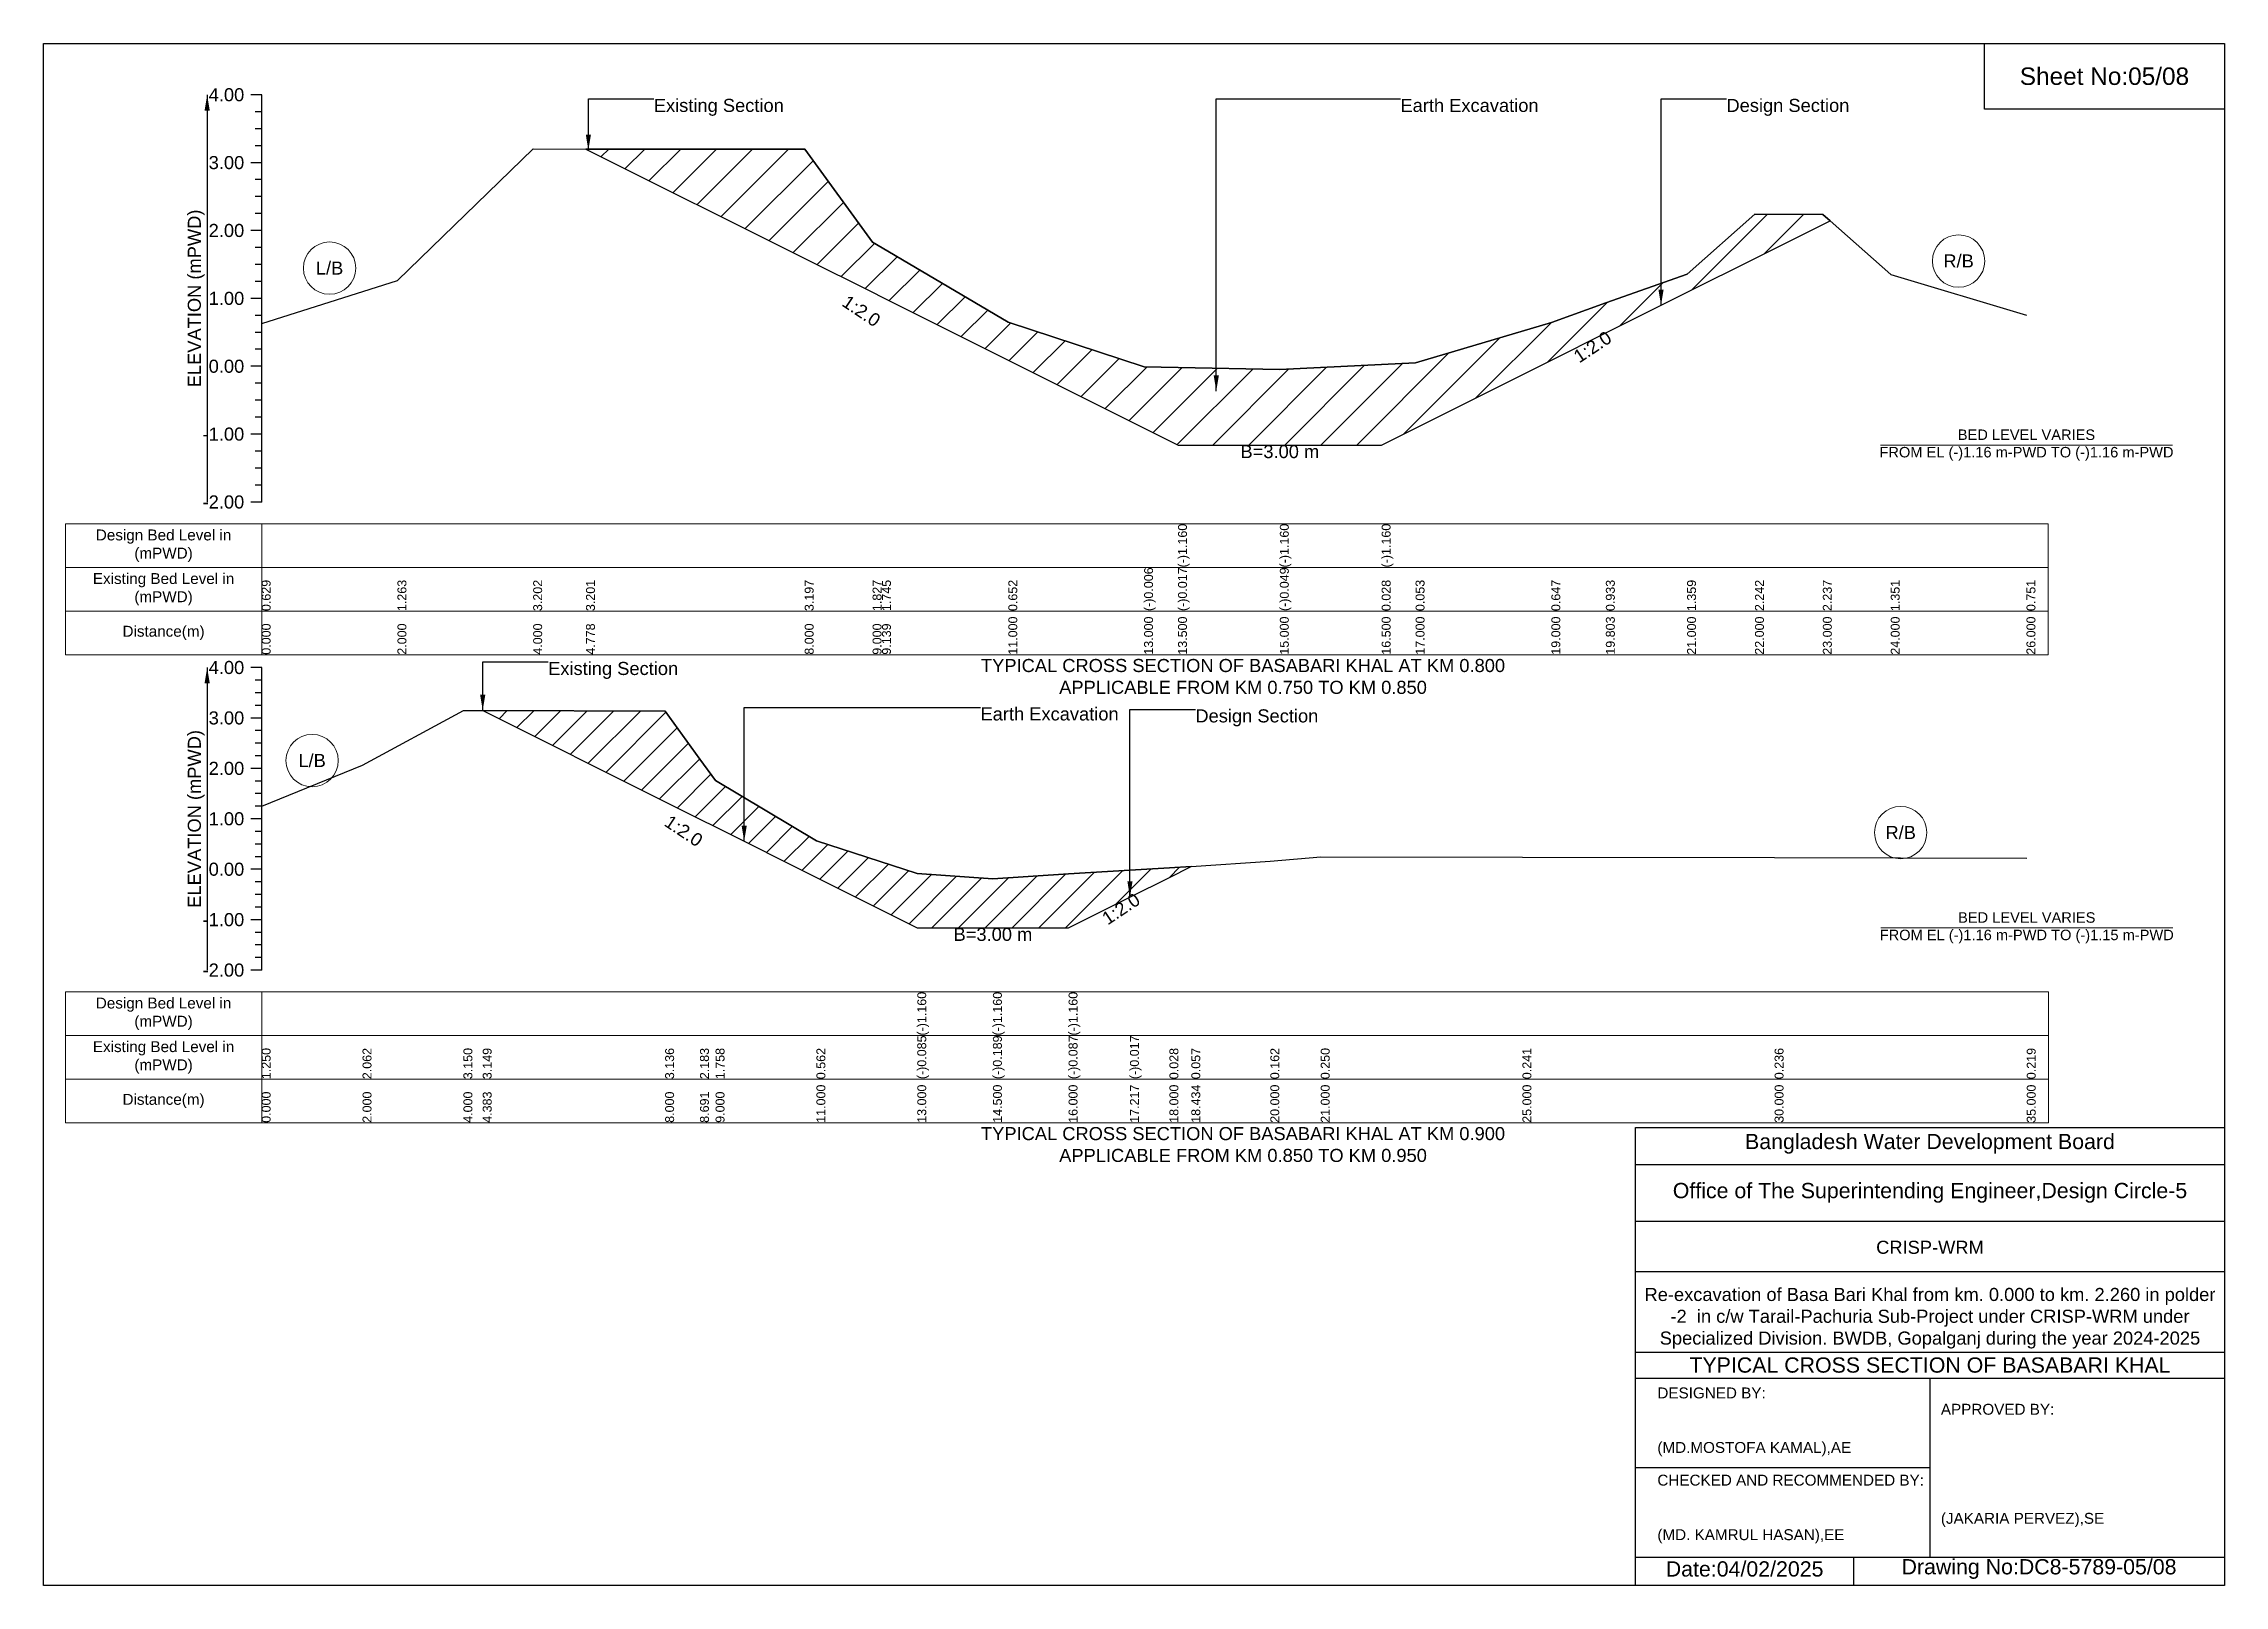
# Model space of a CAD drawing. Header units: inches. Extents: x 91000 to 228000, y -17569 to 0.
# Drawn here: x 170000 to 178000, y -5656 to 0 of the extents above; entities that cross this region are included whole.
import ezdxf

# ---------------------------------------------------------------- set-up
doc = ezdxf.new("R2010")
doc.units = ezdxf.units.IN
doc.header["$LTSCALE"] = 7
doc.header["$MEASUREMENT"] = 0
for name, color, linetype, lineweight in [('Cross section Data Border', 7, 'Continuous', 9), ('Cross Section Labels', 7, 'Continuous', 9), ('Existing_Bed_Level for Xsection', 7, 'Continuous', 25)]:
    doc.layers.add(name, color=color, linetype=linetype, lineweight=lineweight)
doc.styles.get("Standard").update_dxf_attribs({"font": 'arial.ttf'})
doc.dimstyles.get("Standard").update_dxf_attribs({"dimtxt": 0.18, "dimasz": 0.18, "dimexe": 0.18, "dimexo": 0.0625, "dimgap": 0.09, "dimtad": 0, "dimtih": 1, "dimtoh": 1, "dimdec": 4, "dimzin": 0, "dimdsep": 46, "dimtxsty": 'Standard', "dimcen": 0.09, "dimadec": 0, "dimazin": 0, "dimtfac": 1, "dimtdec": 4, "dimtofl": 0, "dimtmove": 0, "dimatfit": 3, "dimfxl": 1, "dimtolj": 1, "dimtzin": 0, "dimarcsym": 0})

msp = doc.modelspace()

# ---------------------------------------------------------------- texts
at = {"attachment_point": 5}
for s, insert, char_height in [('Sheet No:05/08', (177560, -120), 64), ('Bangladesh Water Development Board', (176920, -4036), 56), ('Office of The Superintending Engineer,Design Circle-5', (176920, -4216), 56)]:
    msp.add_mtext(s, dxfattribs=dict(at, insert=insert, char_height=char_height))
for s, insert, char_height, width, attachment_point in [('CRISP-WRM', (176920, -4416), 48, 2240, 5), ('Re-excavation of Basa Bari Khal from km. 0.000 to km. 2.260 in polder -2  in c/w Tarail-Pachuria Sub-Project under CRISP-WRM under Specialized Division. BWDB, Gopalganj during the year 2024-2025', (176920, -4676), 48, 2160, 5), ('TYPICAL CROSS SECTION OF BASABARI KHAL', (176920, -4848), 56, 2240, 5), ('DESIGNED BY:^J^J^J(MD.MOSTOFA KAMAL),AE', (175920, -5056), 40, 1120, 4), ('APPROVED BY:^J^J^J^J^J^J(JAKARIA PERVEZ),SE', (176960, -5216), 40, 1120, 4), ('CHECKED AND RECOMMENDED BY:^J^J^J(MD. KAMRUL HASAN),EE', (175920, -5376), 40, 1120, 4), ('Date:04/02/2025', (176240, -5596), 56, 1120, 5), ('Drawing No:DC8-5789-05/08', (177320, -5596), 56, 1760, 5)]:
    msp.add_mtext(s, dxfattribs=dict(insert=insert, char_height=char_height, width=width, attachment_point=attachment_point))
at = {"layer": 'Cross section Data Border', "char_height": 40, "width": 640, "attachment_point": 5}
for s, insert in [('Design Bed Level in (mPWD)', (170440, -1841.8)), ('Existing Bed Level in (mPWD)', (170440, -2001.8)), ('Distance(m)', (170440, -2161.8)), ('Design Bed Level in (mPWD)', (170440, -3559)), ('Existing Bed Level in (mPWD)', (170440, -3719)), ('Distance(m)', (170440, -3879))]:
    msp.add_mtext(s, dxfattribs=dict(at, insert=insert))
at = {"layer": 'Cross Section Labels'}
for s, insert, char_height, attachment_point in [('Existing Section', (172238.4, -202.7), 48, 1), ('Earth Excavation', (174977.4, -202.7), 48, 1), ('Design Section', (176173.4, -202.7), 48, 1), ('L/B', (171049, -823.7), 48, 5), ('R/B', (177025, -797.6), 48, 5), ('BED LEVEL VARIES ^JFROM EL (-)1.16 m-PWD TO (-)1.16 m-PWD', (177274, -1472.6), 38.4, 5), ('B=3.00 m', (174535, -1472.6), 48, 2), ('Existing Section', (171850.8, -2268.3), 48, 1), ('TYPICAL CROSS SECTION OF BASABARI KHAL AT KM 0.800^JAPPLICABLE FROM KM 0.750 TO KM 0.850', (174400, -2321.8), 48, 5), ('Earth Excavation', (173436.9, -2435), 48, 1), ('Design Section', (174225.2, -2442.2), 48, 1), ('L/B', (170985, -2630.2), 48, 5), ('R/B', (176812.5, -2894.4), 48, 5), ('BED LEVEL VARIES ^JFROM EL (-)1.16 m-PWD TO (-)1.15 m-PWD', (177275, -3243.6), 38.4, 5), ('B=3.00 m', (173482.5, -3243.6), 48, 2), ('TYPICAL CROSS SECTION OF BASABARI KHAL AT KM 0.900^JAPPLICABLE FROM KM 0.850 TO KM 0.950', (174400, -4039), 48, 5)]:
    msp.add_mtext(s, dxfattribs=dict(at, insert=insert, char_height=char_height, attachment_point=attachment_point))
at = {"layer": 'Cross Section Labels', "char_height": 48, "attachment_point": 2}
for insert, rotation in [((173013.4, -960.8), 326.30993), ((175668.7, -1092.5), 33.69007), ((172361.6, -2868.2), 326.30993), ((173938.9, -3154.2), 33.69007)]:
    msp.add_mtext('1:2.0', dxfattribs=dict(at, insert=insert, rotation=rotation))
at = {"layer": 'Existing_Bed_Level for Xsection', "char_height": 48, "attachment_point": 6}
for s, insert in [('4.00', (170736, -187.8)), ('3.00', (170736, -436.8)), ('2.00', (170736, -685.8)), ('1.00', (170736, -934.8)), ('0.00', (170736, -1183.8)), ('-1.00', (170736, -1432.8)), ('-2.00', (170736, -1681.8)), ('4.00', (170736, -2289)), ('3.00', (170736, -2474)), ('2.00', (170736, -2659)), ('1.00', (170736, -2844)), ('0.00', (170736, -3029)), ('-1.00', (170736, -3214)), ('-2.00', (170736, -3399))]:
    msp.add_mtext(s, dxfattribs=dict(at, insert=insert))
at = {"layer": 'Existing_Bed_Level for Xsection', "rotation": 90}
for s, insert, char_height, attachment_point in [('ELEVATION (mPWD)', (170560, -934.8), 48, 5), ('(-)1.160', (174161.5, -1921.8), 32.8, 1), ('(-)1.160', (174535, -1921.8), 32.8, 1), ('(-)1.160', (174908.5, -1921.8), 32.8, 1), ('0.629', (170800, -2081.8), 32.8, 1), ('1.263', (171298, -2081.8), 32.8, 1), ('3.202', (171796, -2081.8), 32.8, 1), ('3.201', (171989.7, -2081.8), 32.8, 1), ('3.197', (172792, -2081.8), 32.8, 1), ('1.827', (173041, -2081.8), 32.8, 1), ('1.745', (173075.6, -2081.8), 32.8, 1), ('0.652', (173539, -2081.8), 32.8, 1), ('(-)0.006', (174037, -2081.8), 32.8, 1), ('(-)0.017', (174161.5, -2081.8), 32.8, 1), ('(-)0.049', (174535, -2081.8), 32.8, 1), ('0.028', (174908.5, -2081.8), 32.8, 1), ('0.053', (175033, -2081.8), 32.8, 1), ('0.647', (175531, -2081.8), 32.8, 1), ('0.933', (175731, -2081.8), 32.8, 1), ('1.359', (176029, -2081.8), 32.8, 1), ('2.242', (176278, -2081.8), 32.8, 1), ('2.237', (176527, -2081.8), 32.8, 1), ('1.351', (176776, -2081.8), 32.8, 1), ('0.751', (177274, -2081.8), 32.8, 1), ('0.000', (170800, -2241.8), 32.8, 1), ('2.000', (171298, -2241.8), 32.8, 1), ('4.000', (171796, -2241.8), 32.8, 1), ('4.778', (171989.7, -2241.8), 32.8, 1), ('8.000', (172792, -2241.8), 32.8, 1), ('9.000', (173041, -2241.8), 32.8, 1), ('9.139', (173075.6, -2241.8), 32.8, 1), ('11.000', (173539, -2241.8), 32.8, 1), ('13.000', (174037, -2241.8), 32.8, 1), ('13.500', (174161.5, -2241.8), 32.8, 1), ('15.000', (174535, -2241.8), 32.8, 1), ('16.500', (174908.5, -2241.8), 32.8, 1), ('17.000', (175033, -2241.8), 32.8, 1), ('19.000', (175531, -2241.8), 32.8, 1), ('19.803', (175731, -2241.8), 32.8, 1), ('21.000', (176029, -2241.8), 32.8, 1), ('22.000', (176278, -2241.8), 32.8, 1), ('23.000', (176527, -2241.8), 32.8, 1), ('24.000', (176776, -2241.8), 32.8, 1), ('26.000', (177274, -2241.8), 32.8, 1), ('ELEVATION (mPWD)', (170560, -2844), 48, 5), ('(-)1.160', (173205, -3639), 32.8, 1), ('(-)1.160', (173482.5, -3639), 32.8, 1), ('(-)1.160', (173760, -3639), 32.8, 1), ('(-)0.085', (173205, -3799), 32.8, 1), ('(-)0.189', (173482.5, -3799), 32.8, 1), ('(-)0.087', (173760, -3799), 32.8, 1), ('(-)0.017', (173985.2, -3799), 32.8, 1), ('1.250', (170800, -3799), 32.8, 1), ('2.062', (171170, -3799), 32.8, 1), ('3.150', (171540, -3799), 32.8, 1), ('3.149', (171610.8, -3799), 32.8, 1), ('3.136', (172280, -3799), 32.8, 1), ('2.183', (172407.9, -3799), 32.8, 1), ('1.758', (172465, -3799), 32.8, 1), ('0.562', (172835, -3799), 32.8, 1), ('0.028', (174130, -3799), 32.8, 1), ('0.057', (174210.3, -3799), 32.8, 1), ('0.162', (174500, -3799), 32.8, 1), ('0.250', (174685, -3799), 32.8, 1), ('0.241', (175425, -3799), 32.8, 1), ('0.236', (176350, -3799), 32.8, 1), ('0.219', (177275, -3799), 32.8, 1), ('11.000', (172835, -3959), 32.8, 1), ('13.000', (173205, -3959), 32.8, 1), ('14.500', (173482.5, -3959), 32.8, 1), ('16.000', (173760, -3959), 32.8, 1), ('17.217', (173985.2, -3959), 32.8, 1), ('18.000', (174130, -3959), 32.8, 1), ('18.434', (174210.3, -3959), 32.8, 1), ('20.000', (174500, -3959), 32.8, 1), ('21.000', (174685, -3959), 32.8, 1), ('25.000', (175425, -3959), 32.8, 1), ('30.000', (176350, -3959), 32.8, 1), ('35.000', (177275, -3959), 32.8, 1), ('0.000', (170800, -3959), 32.8, 1), ('2.000', (171170, -3959), 32.8, 1), ('4.000', (171540, -3959), 32.8, 1), ('4.383', (171610.8, -3959), 32.8, 1), ('8.000', (172280, -3959), 32.8, 1), ('8.691', (172407.9, -3959), 32.8, 1), ('9.000', (172465, -3959), 32.8, 1)]:
    msp.add_mtext(s, dxfattribs=dict(at, insert=insert, char_height=char_height, attachment_point=attachment_point))

# ---------------------------------------------------------------- hatches: boundary and pattern name
at = {"layer": 'Existing_Bed_Level for Xsection'}
h = msp.add_hatch(dxfattribs=at)
h.set_pattern_fill('ANSI31', color=256, scale=747, style=0)
h.paths.add_polyline_path([(171989.7, -386.7), (172792, -787.9), (173041, -912.4), (173075.6, -929.7), (173539, -1161.4), (174037, -1410.4), (174161.5, -1472.6), (174535, -1472.6), (174908.5, -1472.6), (175033, -1410.4), (175531, -1161.4), (175731, -1061.4), (176029, -912.4), (176278, -787.9), (176527, -663.4), (176553.4, -650.2), (176527, -626.8), (176278, -625.5), (176029, -845.4), (175731, -951.5), (175531, -1022.7), (175033, -1170.6), (174908.5, -1177), (174535, -1196), (174161.5, -1188), (174037, -1185.3), (173539, -1021.5), (173075.6, -749.2), (173041, -728.9), (172792, -387.7)])
h = msp.add_hatch(dxfattribs=at)
h.set_pattern_fill('ANSI31', color=256, scale=555, style=0)
h.paths.add_polyline_path([(171610.8, -2446.5), (172280, -2781.1), (172407.9, -2845.1), (172465, -2873.6), (172835, -3058.6), (173205, -3243.6), (173482.5, -3243.6), (173760, -3243.6), (173985.2, -3131.1), (174130, -3058.6), (174210.3, -3018.5), (174130, -3023.9), (173985.2, -3032.2), (173760, -3045.1), (173482.5, -3064), (173205, -3044.8), (172835, -2925.1), (172465, -2703.8), (172407.9, -2625.1), (172280, -2448.9)])

# ---------------------------------------------------------------- linework, layer by layer
for points in [[(170000, 0), (178000, 0), (178000, -5656), (170000, -5656)], [(177120, 0), (178000, 0), (178000, -240), (177120, -240)]]:
    msp.add_lwpolyline(points, close=True)
for points in [[(175840, -5656), (175840, -3976), (178000, -3976)], [(175840, -4112), (178000, -4112)], [(175840, -4320), (178000, -4320)], [(175840, -4504), (178000, -4504)], [(175840, -4800), (178000, -4800)], [(175840, -4896), (178000, -4896)], [(176920, -4896), (176920, -5552)], [(175840, -5224), (176920, -5224)], [(175840, -5552), (178000, -5552)], [(176640, -5552), (176640, -5656)]]:
    msp.add_lwpolyline(points)
at = {"layer": 'Cross section Data Border'}
for points in [[(170080, -1761.8), (177354, -1761.8), (177354, -2241.8), (170080, -2241.8)], [(170080, -3479), (177355, -3479), (177355, -3959), (170080, -3959)]]:
    msp.add_lwpolyline(points, close=True, dxfattribs=at)
for points in [[(170800, -1761.8), (170800, -2241.8)], [(170080, -1921.8), (177354, -1921.8)], [(170080, -2081.8), (177354, -2081.8)], [(170800, -3479), (170800, -3959)], [(170080, -3639), (177355, -3639)], [(170080, -3799), (177355, -3799)]]:
    msp.add_lwpolyline(points, dxfattribs=at)
at = {"layer": 'Cross Section Labels'}
for points in [[(176738.2, -1472.6), (177809.8, -1472.6)], [(176739.2, -3243.6), (177810.8, -3243.6)]]:
    msp.add_lwpolyline(points, dxfattribs=at)
for centre in [(177025, -797.6), (171049, -823.7), (170985, -2630.2), (176812.5, -2894.4)]:
    msp.add_circle(centre, 96, dxfattribs=at)
at = {"layer": 'Existing_Bed_Level for Xsection'}
for points in [[(170800, -187.8), (170760, -187.8)], [(170800, -1681.8), (170800, -1432.8), (170800, -1183.8), (170800, -934.8), (170800, -685.8), (170800, -436.8), (170800, -187.8)], [(170800, -250), (170776, -250)], [(170800, -312.3), (170776, -312.3)], [(170800, -374.5), (170776, -374.5)], [(170800, -1027.2), (171298, -869.3), (171796, -386.5), (171989.7, -386.7), (172792, -387.7), (173041, -728.9), (173075.6, -749.2), (173539, -1021.5), (174037, -1185.3), (174161.5, -1188), (174161.5, -1188), (174535, -1196), (174535, -1196), (174908.5, -1177), (174908.5, -1177), (175033, -1170.6), (175531, -1022.7), (175731, -951.5), (176029, -845.4), (176278, -625.5), (176527, -626.8), (176553.4, -650.2), (176776, -847.4), (177274, -996.8)], [(170800, -436.8), (170760, -436.8)], [(170800, -499), (170776, -499)], [(170800, -561.3), (170776, -561.3)], [(170800, -623.5), (170776, -623.5)], [(170800, -685.8), (170760, -685.8)], [(170800, -748), (170776, -748)], [(170800, -810.3), (170776, -810.3)], [(170800, -872.5), (170776, -872.5)], [(170800, -934.8), (170760, -934.8)], [(170800, -997), (170776, -997)], [(170800, -1059.3), (170776, -1059.3)], [(170800, -1183.8), (170760, -1183.8)], [(170800, -1121.5), (170776, -1121.5)], [(170800, -1246), (170776, -1246)], [(170800, -1308.3), (170776, -1308.3)], [(170800, -1432.8), (170760, -1432.8)], [(170800, -1370.5), (170776, -1370.5)], [(170800, -1495), (170776, -1495)], [(170800, -1557.3), (170776, -1557.3)], [(170800, -1619.5), (170776, -1619.5)], [(170800, -1681.8), (170760, -1681.8)], [(170800, -2289), (170760, -2289)], [(170800, -3399), (170800, -3214), (170800, -3029), (170800, -2844), (170800, -2659), (170800, -2474), (170800, -2289)], [(170800, -2335.3), (170776, -2335.3)], [(170800, -2381.5), (170776, -2381.5)], [(170800, -2474), (170760, -2474)], [(170800, -2427.8), (170776, -2427.8)], [(170800, -2797.8), (171170, -2647.6), (171540, -2446.3), (171610.8, -2446.5), (172280, -2448.9), (172407.9, -2625.1), (172465, -2703.8), (172835, -2925.1), (173205, -3044.8), (173205, -3044.8), (173482.5, -3064), (173482.5, -3064), (173760, -3045.1), (173760, -3045.1), (173985.2, -3032.2), (174130, -3023.9), (174210.3, -3018.5), (174500, -2999.1), (174685, -2982.8), (175425, -2984.4), (176350, -2985.4), (177275, -2988.5)], [(170800, -2520.3), (170776, -2520.3)], [(170800, -2566.5), (170776, -2566.5)], [(170800, -2612.8), (170776, -2612.8)], [(170800, -2659), (170760, -2659)], [(170800, -2705.3), (170776, -2705.3)], [(170800, -2751.5), (170776, -2751.5)], [(170800, -2797.8), (170776, -2797.8)], [(170800, -2844), (170760, -2844)], [(170800, -2890.3), (170776, -2890.3)], [(170800, -2936.5), (170776, -2936.5)], [(170800, -3029), (170760, -3029)], [(170800, -2982.8), (170776, -2982.8)], [(170800, -3075.3), (170776, -3075.3)], [(170800, -3121.5), (170776, -3121.5)], [(170800, -3167.8), (170776, -3167.8)], [(170800, -3214), (170760, -3214)], [(170800, -3260.3), (170776, -3260.3)], [(170800, -3306.5), (170776, -3306.5)], [(170800, -3352.8), (170776, -3352.8)], [(170800, -3399), (170760, -3399)]]:
    msp.add_lwpolyline(points, dxfattribs=at)
for points in [[(171989.7, -386.7), (171989.7, -386.7), (172792, -787.9), (173041, -912.4), (173075.6, -929.7), (173539, -1161.4), (174037, -1410.4), (174161.5, -1472.6), (174161.5, -1472.6), (174535, -1472.6), (174535, -1472.6), (174908.5, -1472.6), (174908.5, -1472.6), (175033, -1410.4), (175531, -1161.4), (175731, -1061.4), (176029, -912.4), (176278, -787.9), (176527, -663.4), (176553.4, -650.2), (176553.4, -650.2), (176553.4, -650.2), (176527, -626.8), (176278, -625.5), (176029, -845.4), (175731, -951.5), (175531, -1022.7), (175033, -1170.6), (174908.5, -1177), (174908.5, -1177), (174535, -1196), (174535, -1196), (174161.5, -1188), (174161.5, -1188), (174037, -1185.3), (173539, -1021.5), (173075.6, -749.2), (173041, -728.9), (172792, -387.7), (171989.7, -386.7)], [(171610.8, -2446.5), (171610.8, -2446.5), (172280, -2781.1), (172407.9, -2845.1), (172465, -2873.6), (172835, -3058.6), (173205, -3243.6), (173205, -3243.6), (173482.5, -3243.6), (173482.5, -3243.6), (173760, -3243.6), (173760, -3243.6), (173985.2, -3131.1), (174130, -3058.6), (174210.3, -3018.5), (174130, -3023.9), (173985.2, -3032.2), (173760, -3045.1), (173760, -3045.1), (173482.5, -3064), (173482.5, -3064), (173205, -3044.8), (173205, -3044.8), (172835, -2925.1), (172465, -2703.8), (172407.9, -2625.1), (172280, -2448.9), (171610.8, -2446.5)]]:
    msp.add_lwpolyline(points, close=True, dxfattribs=at)

msp.set_redraw_order([(e.dxf.handle, doc.entitydb.next_handle()) for e in msp.query("TEXT MTEXT ATTDEF DIMENSION ARC_DIMENSION")])  # texts and dimensions are drawn at this point

# ---------------------------------------------------------------- leaders
at = {"layer": 'Cross Section Labels', "annotation_type": 0, "has_hookline": 1, "hookline_direction": 0}
for points, text_width in [([(171998.4, -391.1), (171998.4, -202.7), (172238.3, -202.7)], 467.2), ([(174301.8, -1274.9), (174301.8, -202.7), (174977.3, -202.7)], 497), ([(175933.4, -960.2), (175933.4, -202.7), (176173.3, -202.7)], 441.2), ([(171610.8, -2446.5), (171610.8, -2268.3), (171850.7, -2268.3)], 467.2), ([(172570, -2926.1), (172570, -2435), (173436.8, -2435)], 497), ([(173985.2, -3131.1), (173985.2, -2442.2), (174225.1, -2442.2)], 441.2)]:
    msp.add_leader(points, dimstyle='Standard', override={"dimasz": 57.6}, dxfattribs=dict(at, text_width=text_width))
at = {"layer": 'Existing_Bed_Level for Xsection'}
for points in [[(170600, -187.8), (170600, -1681.8)], [(170600, -2289), (170600, -3399)]]:
    msp.add_leader(points, dimstyle='Standard', override={"dimasz": 57.6}, dxfattribs=at)

doc.saveas('drawing.dxf')
